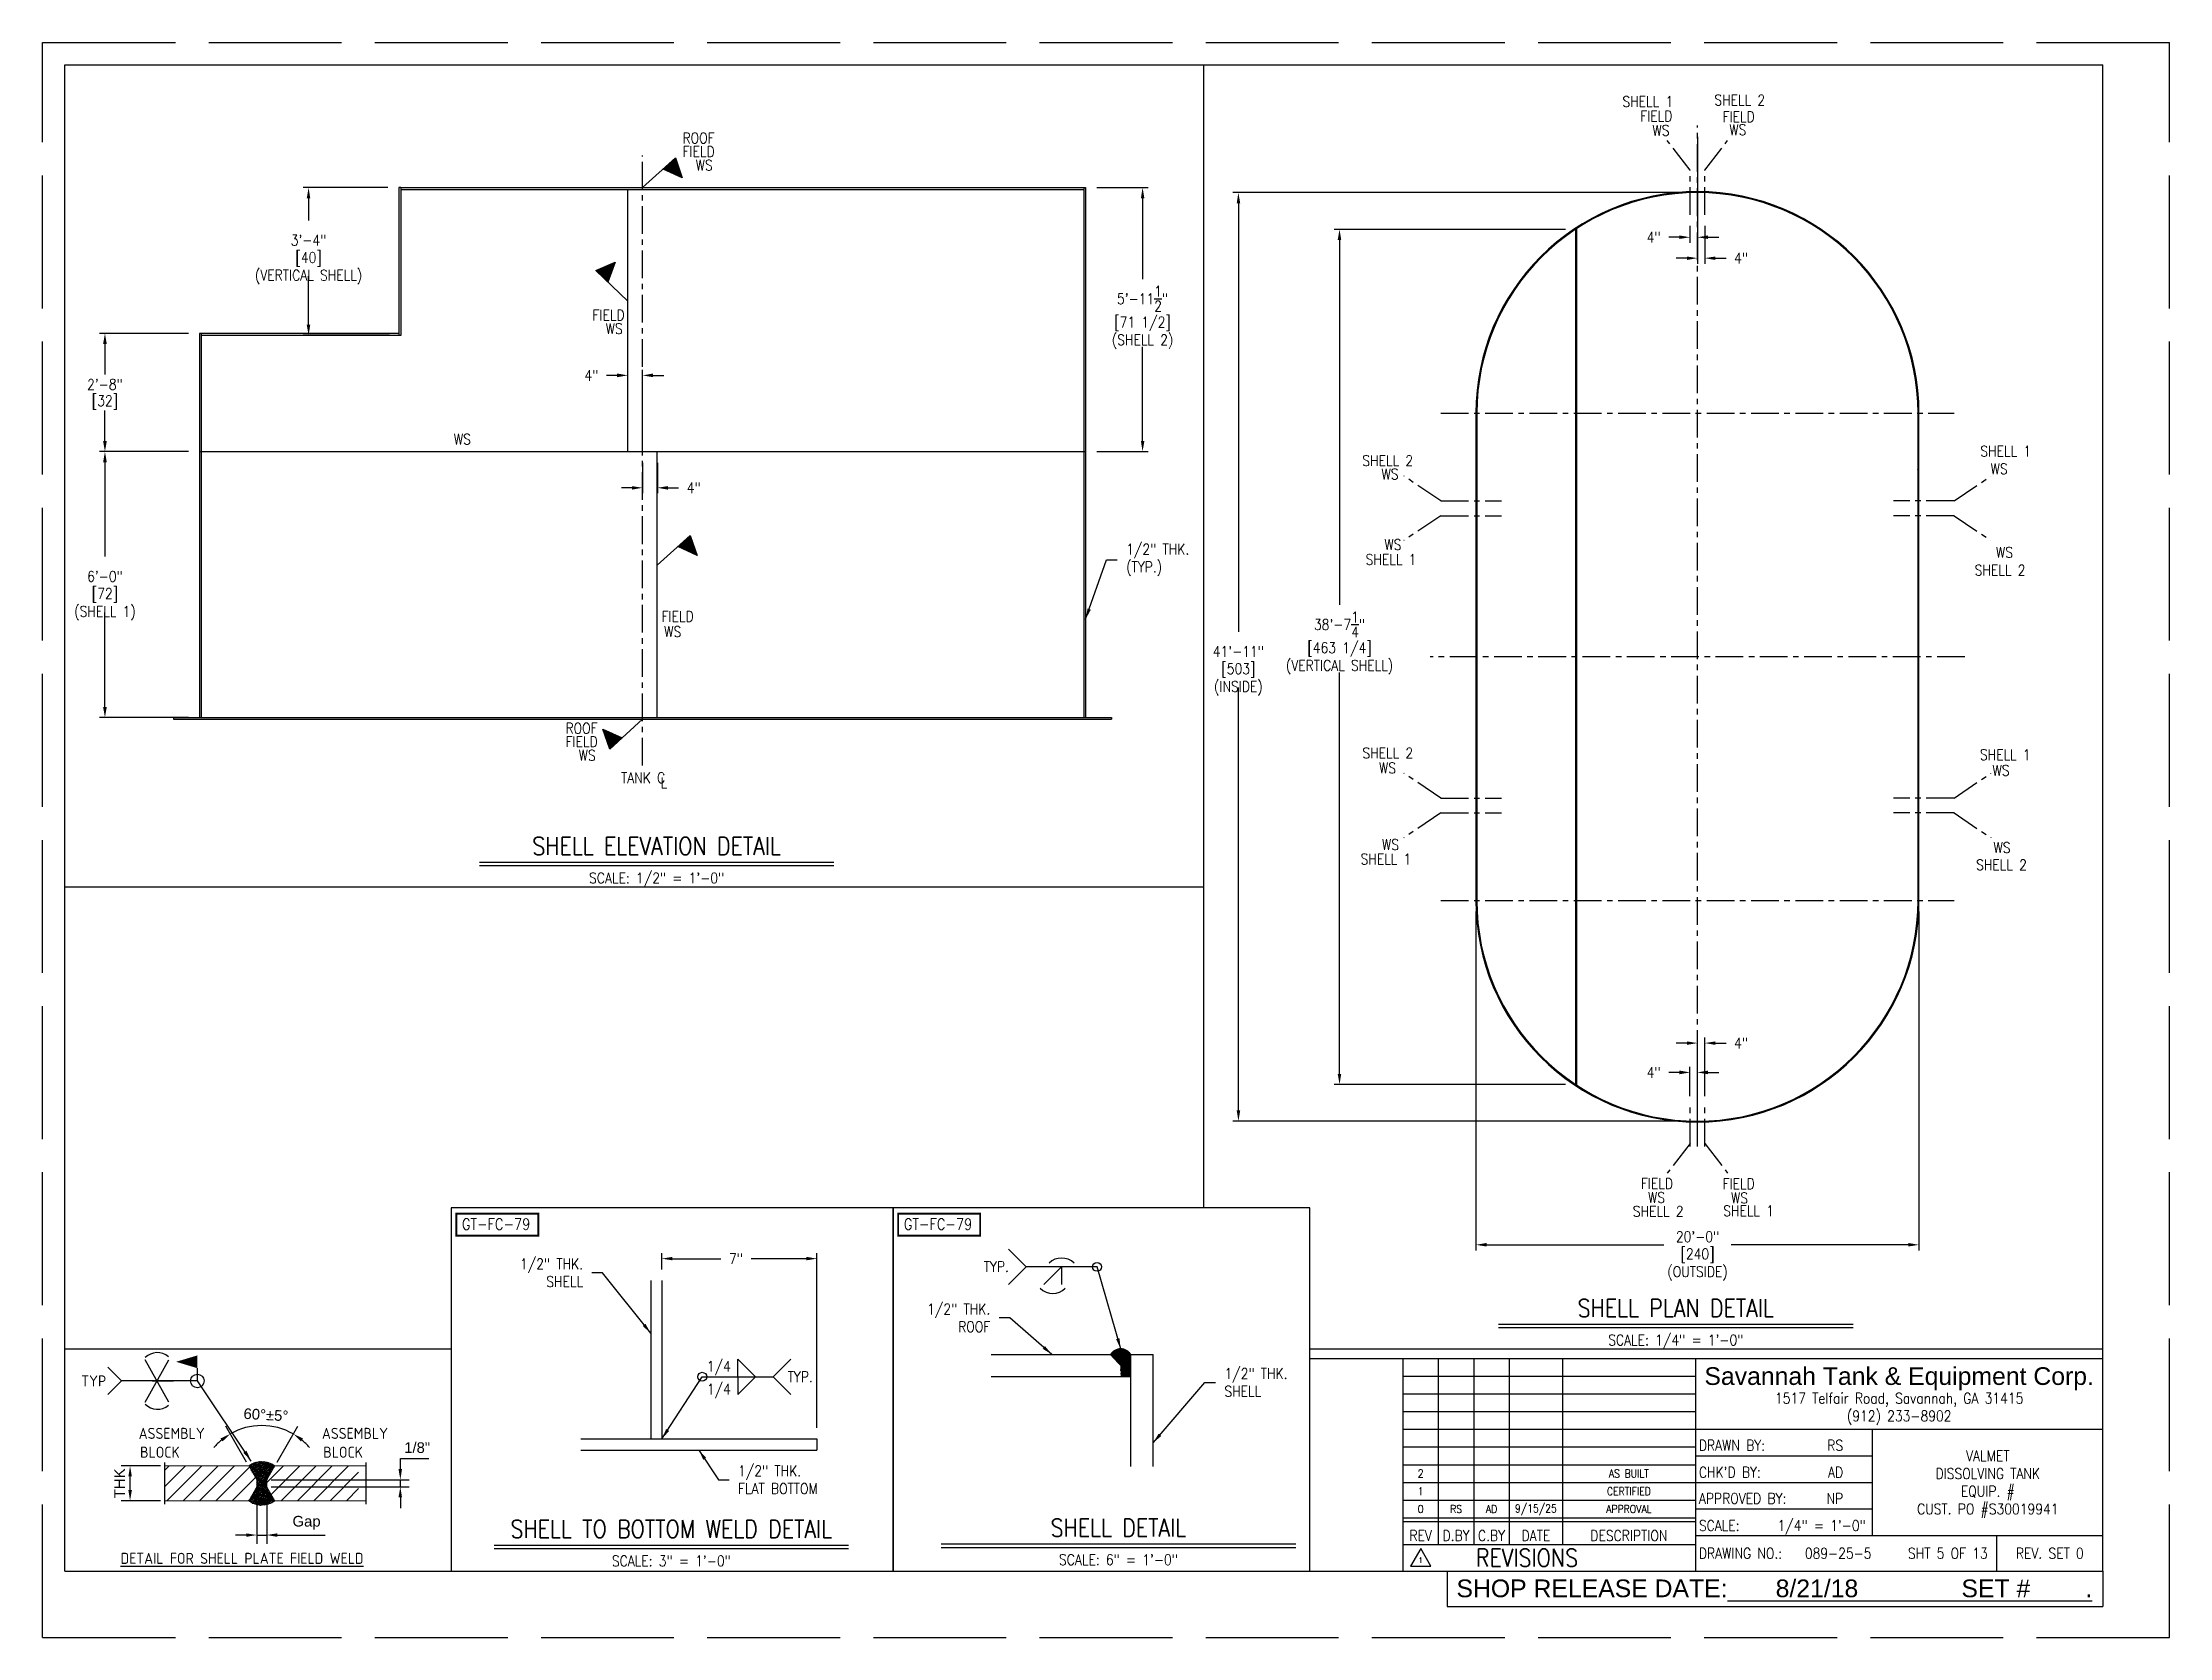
# Model space of a CAD drawing. Extents: x -36 to 1116, y 36 to 900.
import ezdxf
from ezdxf.enums import TextEntityAlignment as Align

# ---------------------------------------------------------------- set-up
doc = ezdxf.new("R2010")
doc.units = 0
doc.header["$LTSCALE"] = 12
doc.header["$MEASUREMENT"] = 0
doc.header["$PDMODE"] = 33
doc.header["$PDSIZE"] = -0.5
for name, pattern in [('AM_ISO02W050', [7.5, 6, -1.5]), ('CENTER', [2, 1.25, -0.25, 0.25, -0.25]), ('HIDDEN', [0.375, 0.25, -0.125])]:
    doc.linetypes.add(name, pattern=pattern)
doc.layers.get('0').update_dxf_attribs({"linetype": 'CONTINUOUS'})
doc.layers.get('Defpoints').update_dxf_attribs({"linetype": 'CONTINUOUS'})
for name, color, linetype, lineweight in [('AM_5', 92, 'CONTINUOUS', 25), ('Am_8', 1, 'CONTINUOUS', 25), ('Equipment-AM_0', 7, 'CONTINUOUS', 50), ('Equipment-AM_5', 92, 'CONTINUOUS', 25)]:
    doc.layers.add(name, color=color, linetype=linetype, lineweight=lineweight)
for name, color, linetype in [('CENTER', 6, 'CENTER'), ('COVER', 3, 'CONTINUOUS'), ('DIM', 1, 'CONTINUOUS'), ('HATCH', 11, 'CONTINUOUS'), ('SHELL', 40, 'CONTINUOUS'), ('SHOP TAG', 11, 'CONTINUOUS'), ('stack conn.', 191, 'CONTINUOUS'), ('TEXT', 4, 'CONTINUOUS')]:
    doc.layers.add(name, color=color, linetype=linetype)
doc.styles.add('ISOCP', font='ISOCP.SHX')
doc.styles.add('ROMANS', font='ROMANS.shx', dxfattribs={"width": 0.85, "height": 5.76})
doc.styles.get("Standard").update_dxf_attribs({"font": 'sanss___.ttf'})
doc.dimstyles.new('METSOPOWER_ANSI$0', dxfattribs={"dimtxt": 0.12, "dimasz": 0.12, "dimexe": 0.1, "dimexo": 0.05, "dimgap": 0.06, "dimtad": 1, "dimtoh": 1, "dimdec": 5, "dimzin": 12, "dimdsep": 46, "dimlunit": 4, "dimtxsty": 'Standard', "dimcen": 0, "dimclrd": 256, "dimclre": 256, "dimclrt": 140, "dimadec": 0, "dimazin": 2, "dimtp": 0.1, "dimtm": 0.1, "dimtfac": 0.71, "dimtdec": 5, "dimtmove": 0, "dimatfit": 3, "dimfxl": 1, "dimfrac": 2, "dimtzin": 7, "dimlwd": -1, "dimlwe": -1, "dimarcsym": 1})
doc.dimstyles.new('METSOPOWER_ANSI$2', dxfattribs={"dimtxt": 0.12, "dimasz": 0.12, "dimexe": 0.1, "dimexo": 0.05, "dimgap": 0.06, "dimtad": 1, "dimzin": 12, "dimdsep": 46, "dimlunit": 3, "dimtxsty": 'Standard', "dimcen": 0, "dimclrd": 256, "dimclre": 256, "dimclrt": 140, "dimadec": 0, "dimazin": 2, "dimtp": 0.1, "dimtm": 0.1, "dimtfac": 0.71, "dimtmove": 0, "dimatfit": 3, "dimfxl": 1, "dimtzin": 7, "dimlwd": -1, "dimlwe": -1, "dimarcsym": 1})
doc.dimstyles.new('SCALE -4', dxfattribs={"dimscale": 48, "dimtxt": 0.125, "dimasz": 0.125, "dimexe": 0.125, "dimexo": 0.125, "dimgap": 0.09375, "dimtad": 1, "dimdec": 4, "dimlfac": 0.25, "dimrnd": 0.0625, "dimzin": 3, "dimdsep": 46, "dimlunit": 4, "dimtxsty": 'ISOCP', "dimcen": 0, "dimclrd": 92, "dimclre": 92, "dimclrt": 140, "dimadec": 0, "dimazin": 0, "dimtfac": 1, "dimtdec": 4, "dimtmove": 0, "dimatfit": 3, "dimfxl": 1, "dimfrac": 2, "dimtolj": 1, "dimtzin": 0, "dimarcsym": 0})
doc.dimstyles.get("Standard").update_dxf_attribs({"dimtxt": 0.18, "dimasz": 0.18, "dimexe": 0.18, "dimexo": 0.0625, "dimgap": 0.09, "dimtad": 0, "dimtih": 1, "dimtoh": 1, "dimdec": 4, "dimzin": 0, "dimdsep": 46, "dimtxsty": 'Standard', "dimcen": 0.09, "dimadec": 0, "dimazin": 0, "dimtfac": 1, "dimtdec": 4, "dimtofl": 0, "dimtmove": 0, "dimatfit": 3, "dimfxl": 1, "dimtolj": 1, "dimtzin": 0, "dimarcsym": 0})
pattern_1 = [(45, (-1138.2306, -714.816), (-4.419417, 4.419417), [])]
pattern_2 = [(45, (72.24465, 0), (0.19887378, 0.72920387), [0.9375, -0.1875, 0, -0.1875])]

msp = doc.modelspace()

# ---------------------------------------------------------------- texts
at = {"layer": 'COVER', "insert": (668.697078, 470.294048), "char_height": 5.76, "attachment_point": 4, "style": 'ROMANS'}
msp.add_mtext('\\A1;', dxfattribs=at)
at = {"layer": 'DIM', "style": 'ROMANS', "width": 0.85}
for s, height, p in [('SHELL ELEVATION DETAIL', 9.6, (296.631349, 459.940585)), ('SCALE: 1/2" = 1\'-0"', 5.76, (296.631349, 444.543344)), ('SHELL PLAN DETAIL', 9.6, (848.631349, 209.644443)), ('SCALE: 1/4" = 1\'-0"', 5.76, (848.631349, 194.247202)), ('SHELL TO BOTTOM WELD DETAIL', 9.6, (304.587235, 89.966604)), ('SHELL DETAIL', 9.6, (546.761337, 90.623198)), ('SCALE: 6" = 1\'-0"', 5.76, (546.761337, 75.225957)), ('SCALE: 3" = 1\'-0"', 5.76, (304.587235, 74.569363))]:
    msp.add_text(s, height=height, dxfattribs=at).set_placement(p, align=Align.CENTER)
for p in [(480.588339, 236.874656), (374.377757, 177.23442)]:
    msp.add_text('TYP.', height=5.76, dxfattribs=at).set_placement(p, align=Align.MIDDLE_CENTER)
for p in [(323.799823, 180.001392), (323.799823, 167.63442)]:
    msp.add_text('1/4', height=5.76, dxfattribs=at).set_placement(p)
at = {"layer": 'DIM', "char_height": 5.76, "style": 'ROMANS'}
for s, insert, attachment_point in [('1/2" THK.\\P(TYP.)', (550.906908, 619.746214), 4), ('1/2" THK.\\PSHELL', (256.759302, 233.558149), 6), ('1/2" THK.\\PROOF', (477.318364, 209.096215), 6), ('1/2" THK.\\PSHELL', (604.149709, 174.171174), 4), ('1/2" THK.\\PFLAT BOTTOM', (340.691214, 121.434348), 4)]:
    msp.add_mtext(s, dxfattribs=dict(at, insert=insert, attachment_point=attachment_point))
at = {"layer": 'Equipment-AM_5', "color": 140, "style": 'ISOCP'}
for s, p in [('ASSEMBLY', (16.077225, 143.568259)), ('BLOCK', (16.840059, 133.352395)), ('ASSEMBLY', (115.31989, 143.568259)), ('BLOCK', (116.082724, 133.352395)), ('%%UDETAIL FOR SHELL PLATE FIELD WELD', (6.301397, 75.870789))]:
    msp.add_text(s, height=6, dxfattribs=at).set_placement(p)
at = {"layer": 'Equipment-AM_5', "color": 140, "insert": (-1.494376, 174.96579), "char_height": 6, "attachment_point": 6, "style": 'ISOCP'}
msp.add_mtext('TYP', dxfattribs=at)
at = {"layer": 'SHOP TAG'}
msp.add_text('SHOP RELEASE DATE:%%U       8/21/18               SET #        .', height=9.6, dxfattribs=at).set_placement((901.97319, 62.608987), align=Align.MIDDLE_CENTER)
at = {"layer": 'TEXT', "style": 'ROMANS', "width": 0.85}
for s, p in [('SHELL 1', (847.219655, 868.04008)), ('SHELL 2', (897.012291, 868.842654)), ('FIELD', (846.801564, 860.189445)), ('WS', (845.213561, 852.411881)), ('FIELD', (891.358589, 859.801039)), ('WS', (886.846683, 852.744748)), ('ROOF', (328.017247, 848.228463)), ('FIELD', (328.017247, 840.949244)), ('WS', (326.979971, 833.563243)), ('FIELD', (279.257487, 752.382379)), ('WS', (278.220211, 744.996378)), ('WS', (196.003465, 685.146591)), ('SHELL 1', (1041.055397, 678.643324)), ('SHELL 2', (706.322118, 673.491361)), ('WS', (698.456952, 666.228857)), ('WS', (1028.334361, 669.067128)), ('SHELL 1', (708.115209, 619.963836)), ('WS', (700.039566, 628.00513)), ('WS', (1031.245316, 623.841715)), ('SHELL 2', (1037.997789, 614.16069)), ('FIELD', (316.644752, 589.099734)), ('WS', (309.951879, 580.89996)), ('ROOF', (264.639828, 528.555791)), ('FIELD', (264.639828, 521.276572)), ('WS', (263.602552, 513.890571)), ('SHELL 2', (706.374713, 515.135821)), ('WS', (697.088807, 507.053378)), ('SHELL 1', (1040.798963, 514.201642)), ('WS', (1029.394518, 505.71013)), ('TANK C', (301.244371, 501.694451)), ('L', (302.261773, 498.933663)), ('WS', (698.676612, 465.53063)), ('WS', (1029.923786, 463.922913)), ('SHELL 1', (705.358797, 457.695165)), ('SHELL 2', (1038.777819, 454.557498)), ('FIELD', (847.072508, 281.885339)), ('WS', (842.788374, 274.329001)), ('FIELD', (891.391524, 281.765951)), ('WS', (887.731063, 274.078431)), ('SHELL 2', (852.829644, 266.841443)), ('SHELL 1', (901.774972, 267.115008)), ('RS', (939.271871, 140.096338)), ('AD', (939.271871, 125.519024)), ('NP', (939.271871, 111.296338)), ('1/4" = 1\'-0"', (951.507885, 96.637291)), ('SHT 5 OF 13', (1017.594046, 81.6))]:
    msp.add_text(s, height=5.76, dxfattribs=at).set_placement(p, align=Align.MIDDLE_RIGHT)
at = {"layer": 'TEXT'}
msp.add_text('Savannah Tank & Equipment Corp.', height=9.6, dxfattribs=at).set_placement((969.6, 177.6), align=Align.MIDDLE_CENTER)
at = {"layer": 'TEXT', "style": 'ROMANS', "width": 0.85}
for s, height, p in [('1517 Telfair Road, Savannah, GA 31415', 5.76, (969.6, 165.6)), ('(912) 233-8902', 5.76, (969.6, 156)), ('DISSOLVING TANK', 5.76, (1017.6, 124.8)), ('VALMET', 5.76, (1017.6, 134.4)), ('EQUIP. #', 5.76, (1017.6, 115.2)), ('CUST. PO #S30019941', 5.76, (1017.6, 105.6)), ('REVISIONS', 9.6, (768.034859, 79.2)), ('REV. SET 0', 5.76, (1051.2, 81.6)), ('1', 2.88, (710.434859, 77.80148))]:
    msp.add_text(s, height=height, dxfattribs=at).set_placement(p, align=Align.MIDDLE_CENTER)
for s, p in [('DRAWN BY:', (861.12, 140.096338)), ("CHK'D BY:", (861.12, 125.519024)), ('APPROVED BY:', (861.12, 111.296338)), ('SCALE:', (861.12, 96.639409)), ('SCALE:', (861.12, 96.637291)), ('DRAWING NO.:', (861.12, 81.6)), ('089-25-5', (918.514066, 81.6))]:
    msp.add_text(s, height=5.76, dxfattribs=at).set_placement(p, align=Align.MIDDLE_LEFT)
for s, height, p in [('2', 4.32, (710.434859, 124.8)), ('AS BUILT', 4.32, (823.217429, 124.8)), ('1', 4.32, (710.434859, 115.2)), ('CERTIFIED', 4.32, (823.217429, 115.2)), ('0', 4.32, (710.434859, 105.6)), ('RS', 4.32, (729.634859, 105.6)), ('AD', 4.32, (748.834859, 105.6)), ('9/15/25', 4.32, (772.834859, 105.6)), ('APPROVAL', 4.32, (823.217429, 105.6)), ('REV', 5.76, (710.434859, 91.2)), ('D.BY', 5.76, (729.634859, 91.2)), ('C.BY', 5.76, (748.834859, 91.2)), ('DATE', 5.76, (772.834859, 91.2)), ('DESCRIPTION', 5.76, (823.217429, 91.2))]:
    msp.add_text(s, height=height, dxfattribs=at).set_placement(p, align=Align.MIDDLE)
at = {"layer": 'TEXT', "char_height": 6.048, "width": 117.16266667, "attachment_point": 1, "style": 'ROMANS'}
for insert in [(191.190627, 262.954981), (430.524391, 262.954981)]:
    msp.add_mtext('GT-FC-79', dxfattribs=dict(at, insert=insert))

# ---------------------------------------------------------------- blocks, each defined once
blk = doc.blocks.new('*D319')
at = {"layer": 'Defpoints', "color": 0, "transparency": 16777216}
for p in [(281, 719.7), (281, 678.4), (289, 678.4)]:
    blk.add_point(p, dxfattribs=at)
at = {"layer": 'DIM', "color": 0, "lineweight": -2, "transparency": 16777216}
for p, q in [((275.2, 719.7), (269.5, 719.7)), ((281, 684.4), (281, 722.7)), ((289, 684.4), (289, 722.7)), ((294.7, 719.7), (300.5, 719.7))]:
    blk.add_line(p, q, dxfattribs=at)
at = {"layer": 'DIM', "color": 0, "transparency": 16777216}
for points in [[(275.2, 720.7), (275.2, 718.7), (281, 719.7)], [(294.7, 720.7), (294.7, 718.7), (289, 719.7)]]:
    blk.add_solid(points, dxfattribs=at)
at = {"layer": 'DIM', "color": 0, "transparency": 16777216, "insert": (261.3, 719.7), "char_height": 5.76, "attachment_point": 5, "style": 'ROMANS'}
blk.add_mtext('\\A1;4"', dxfattribs=at)
blk = doc.blocks.new('*D320')
at = {"layer": 'Defpoints', "color": 0, "transparency": 16777216}
for p in [(289, 678.4), (297, 678.4), (297, 658.8)]:
    blk.add_point(p, dxfattribs=at)
at = {"layer": 'DIM', "color": 0, "lineweight": -2, "transparency": 16777216}
for p, q in [((289, 672.4), (289, 655.8)), ((297, 672.4), (297, 655.8)), ((283.2, 658.8), (277.5, 658.8)), ((302.7, 658.8), (308.5, 658.8))]:
    blk.add_line(p, q, dxfattribs=at)
at = {"layer": 'DIM', "color": 0, "transparency": 16777216}
for points in [[(283.2, 659.7), (283.2, 657.8), (289, 658.8)], [(302.7, 659.7), (302.7, 657.8), (297, 658.8)]]:
    blk.add_solid(points, dxfattribs=at)
at = {"layer": 'DIM', "color": 0, "transparency": 16777216, "insert": (316.7, 658.8), "char_height": 5.76, "attachment_point": 5, "style": 'ROMANS'}
blk.add_mtext('\\A1;4"', dxfattribs=at)
blk = doc.blocks.new('A$C0E4B500F')
at = {"layer": 'HATCH'}
blk.add_hatch(color=3, dxfattribs=at).paths.add_polyline_path([(10.5, 19.5), (0, 24), (0, 15)])
at = {"layer": 'DIM'}
for p, q in [((0, 0), (0, 24)), ((0, 24), (10.5, 19.5)), ((10.5, 19.5), (0, 15))]:
    blk.add_line(p, q, dxfattribs=at)
blk = doc.blocks.new('*D389')
at = {"layer": 'Defpoints', "color": 0, "transparency": 16777216}
for p in [(49, 678.4), (-2.2, 534.4), (49, 534.4)]:
    blk.add_point(p, dxfattribs=at)
at = {"layer": 'DIM', "color": 0, "lineweight": -2, "transparency": 16777216}
for p, q in [((43, 678.4), (-5.2, 678.4)), ((-2.2, 672.6), (-2.2, 621.5)), ((-2.2, 540.1), (-2.2, 591.3)), ((43, 534.4), (-5.2, 534.4))]:
    blk.add_line(p, q, dxfattribs=at)
at = {"layer": 'DIM', "color": 0, "transparency": 16777216}
for points in [[(-3.2, 672.6), (-1.2, 672.6), (-2.2, 678.4)], [(-3.2, 540.1), (-1.2, 540.1), (-2.2, 534.4)]]:
    blk.add_solid(points, dxfattribs=at)
at = {"layer": 'DIM', "color": 0, "transparency": 16777216, "char_height": 5.76, "attachment_point": 5, "style": 'ROMANS'}
for s, insert in [('\\A1;6\'-0"', (-2.2, 610.8)), ('\\A1;[72]\\P(SHELL 1)', (-2.2, 595.7))]:
    blk.add_mtext(s, dxfattribs=dict(at, insert=insert))
blk = doc.blocks.new('*D390')
at = {"layer": 'Defpoints', "color": 0, "transparency": 16777216}
for p in [(529, 821.4), (529, 678.4), (559.8, 678.4)]:
    blk.add_point(p, dxfattribs=at)
at = {"layer": 'DIM', "color": 0, "lineweight": -2, "transparency": 16777216}
for p, q in [((535, 821.4), (562.8, 821.4)), ((559.8, 815.6), (559.8, 771.8)), ((559.8, 684.1), (559.8, 735.1)), ((535, 678.4), (562.8, 678.4))]:
    blk.add_line(p, q, dxfattribs=at)
at = {"layer": 'DIM', "color": 0, "transparency": 16777216}
for points in [[(558.9, 815.6), (560.8, 815.6), (559.8, 821.4)], [(558.9, 684.1), (560.8, 684.1), (559.8, 678.4)]]:
    blk.add_solid(points, dxfattribs=at)
at = {"layer": 'DIM', "color": 0, "transparency": 16777216, "char_height": 5.76, "attachment_point": 5, "style": 'ROMANS'}
for s, insert in [('\\A1;5\'-11{\\H1x;\\S1/2;}"', (559.8, 761.2)), ('\\A1;[71 1/2]\\P(SHELL 2)', (559.8, 742.8))]:
    blk.add_mtext(s, dxfattribs=dict(at, insert=insert))
blk = doc.blocks.new('*D391')
at = {"layer": 'Defpoints', "color": 0, "transparency": 16777216}
for p in [(-2.2, 742.4), (49, 742.4), (49, 678.4)]:
    blk.add_point(p, dxfattribs=at)
at = {"layer": 'DIM', "color": 0, "lineweight": -2, "transparency": 16777216}
for p, q in [((43, 742.4), (-5.2, 742.4)), ((-2.2, 736.6), (-2.2, 720.1)), ((-2.2, 684.1), (-2.2, 700.6)), ((43, 678.4), (-5.2, 678.4))]:
    blk.add_line(p, q, dxfattribs=at)
at = {"layer": 'DIM', "color": 0, "transparency": 16777216}
for points in [[(-3.2, 736.6), (-1.2, 736.6), (-2.2, 742.4)], [(-3.2, 684.1), (-1.2, 684.1), (-2.2, 678.4)]]:
    blk.add_solid(points, dxfattribs=at)
at = {"layer": 'DIM', "color": 0, "transparency": 16777216, "char_height": 5.76, "attachment_point": 5, "style": 'ROMANS'}
for s, insert in [('\\A1;2\'-8"', (-2.2, 714.8)), ('\\A1;[32]', (-2.2, 705))]:
    blk.add_mtext(s, dxfattribs=dict(at, insert=insert))
blk = doc.blocks.new('*D392')
at = {"layer": 'Defpoints', "color": 0, "transparency": 16777216}
for p in [(108.1, 821.4), (157, 821.4), (158, 741.4)]:
    blk.add_point(p, dxfattribs=at)
at = {"layer": 'DIM', "color": 0, "lineweight": -2, "transparency": 16777216}
for p, q in [((151, 821.4), (105.1, 821.4)), ((108.1, 815.6), (108.1, 803.6)), ((108.1, 747.1), (108.1, 773.4)), ((152, 741.4), (105.1, 741.4))]:
    blk.add_line(p, q, dxfattribs=at)
at = {"layer": 'DIM', "color": 0, "transparency": 16777216}
for points in [[(107.1, 815.6), (109, 815.6), (108.1, 821.4)], [(107.1, 747.1), (109, 747.1), (108.1, 741.4)]]:
    blk.add_solid(points, dxfattribs=at)
at = {"layer": 'DIM', "color": 0, "transparency": 16777216, "char_height": 5.76, "attachment_point": 5, "style": 'ROMANS'}
for s, insert in [('\\A1;3\'-4"', (108.1, 792.9)), ('\\A1;[40]\\P(VERTICAL SHELL)', (108.1, 777.8))]:
    blk.add_mtext(s, dxfattribs=dict(at, insert=insert))
blk = doc.blocks.new('*D398')
at = {"layer": 'Defpoints', "color": 0, "transparency": 16777216}
for p in [(860.3, 818.7), (611.7, 315.7), (860.3, 315.7)]:
    blk.add_point(p, dxfattribs=at)
at = {"layer": 'DIM', "color": 0, "lineweight": -2, "transparency": 16777216}
for p, q in [((854.3, 818.7), (608.7, 818.7)), ((611.7, 812.9), (611.7, 580.8)), ((611.7, 321.5), (611.7, 550.6)), ((854.3, 315.7), (608.7, 315.7))]:
    blk.add_line(p, q, dxfattribs=at)
at = {"layer": 'DIM', "color": 0, "transparency": 16777216}
for points in [[(610.8, 812.9), (612.7, 812.9), (611.7, 818.7)], [(610.8, 321.5), (612.7, 321.5), (611.7, 315.7)]]:
    blk.add_solid(points, dxfattribs=at)
at = {"layer": 'DIM', "color": 0, "transparency": 16777216, "char_height": 5.76, "attachment_point": 5, "style": 'ROMANS'}
for s, insert in [('\\A1;41\'-11"', (611.7, 570.1)), ('\\A1;[503]\\P(INSIDE)', (611.7, 555))]:
    blk.add_mtext(s, dxfattribs=dict(at, insert=insert))
blk = doc.blocks.new('*D400')
at = {"layer": 'Defpoints', "color": 0, "transparency": 16777216}
for p in [(794.8, 798.8), (666.5, 335.6), (794.8, 335.6)]:
    blk.add_point(p, dxfattribs=at)
at = {"layer": 'DIM', "color": 0, "lineweight": -2, "transparency": 16777216}
for p, q in [((788.8, 798.8), (663.5, 798.8)), ((666.5, 793.1), (666.5, 595.4)), ((666.5, 341.3), (666.5, 558.7)), ((788.8, 335.6), (663.5, 335.6))]:
    blk.add_line(p, q, dxfattribs=at)
at = {"layer": 'DIM', "color": 0, "transparency": 16777216}
for points in [[(665.5, 793.1), (667.4, 793.1), (666.5, 798.8)], [(665.5, 341.3), (667.4, 341.3), (666.5, 335.6)]]:
    blk.add_solid(points, dxfattribs=at)
at = {"layer": 'DIM', "color": 0, "transparency": 16777216, "char_height": 5.76, "attachment_point": 5, "style": 'ROMANS'}
for s, insert in [('\\A1;38\'-7{\\H1x;\\S1/4;}"', (666.5, 584.7)), ('\\A1;[463 1/4]\\P(VERTICAL SHELL)', (666.5, 566.4))]:
    blk.add_mtext(s, dxfattribs=dict(at, insert=insert))
blk = doc.blocks.new('*D401')
at = {"layer": 'Defpoints', "color": 0, "transparency": 16777216}
for p in [(740.3, 435.2), (980.3, 435.2), (980.3, 248.7)]:
    blk.add_point(p, dxfattribs=at)
at = {"layer": 'DIM', "color": 0, "lineweight": -2, "transparency": 16777216}
for p, q in [((740.3, 429.2), (740.3, 245.7)), ((980.3, 429.2), (980.3, 245.7)), ((746.1, 248.7), (842.2, 248.7)), ((974.6, 248.7), (878.6, 248.7))]:
    blk.add_line(p, q, dxfattribs=at)
at = {"layer": 'DIM', "color": 0, "transparency": 16777216}
for points in [[(746.1, 249.7), (746.1, 247.8), (740.3, 248.7)], [(974.6, 249.7), (974.6, 247.8), (980.3, 248.7)]]:
    blk.add_solid(points, dxfattribs=at)
at = {"layer": 'DIM', "color": 0, "transparency": 16777216, "char_height": 5.76, "attachment_point": 5, "style": 'ROMANS'}
for s, insert in [('\\A1;20\'-0"', (860.4, 253.1)), ('\\A1;[240]\\P(OUTSIDE)', (860.4, 238))]:
    blk.add_mtext(s, dxfattribs=dict(at, insert=insert))
blk = doc.blocks.new('*D408')
at = {"layer": 'Defpoints', "color": 0, "transparency": 16777216}
for p in [(860.3, 855), (856.3, 806.7), (856.3, 794.5)]:
    blk.add_point(p, dxfattribs=at)
at = {"layer": 'DIM', "color": 0, "lineweight": -2, "transparency": 16777216}
for p, q in [((860.3, 849), (860.3, 791.5)), ((856.3, 800.7), (856.3, 791.5)), ((850.6, 794.5), (844.8, 794.5)), ((866.1, 794.5), (871.9, 794.5))]:
    blk.add_line(p, q, dxfattribs=at)
at = {"layer": 'DIM', "color": 0, "transparency": 16777216}
for points in [[(850.6, 795.5), (850.6, 793.6), (856.3, 794.5)], [(866.1, 795.5), (866.1, 793.6), (860.3, 794.5)]]:
    blk.add_solid(points, dxfattribs=at)
at = {"layer": 'DIM', "color": 0, "transparency": 16777216, "insert": (836.6, 794.5), "char_height": 5.76, "attachment_point": 5, "style": 'ROMANS'}
blk.add_mtext('\\A1;4"', dxfattribs=at)
blk = doc.blocks.new('*D409')
at = {"layer": 'Defpoints', "color": 0, "transparency": 16777216}
for p in [(860.3, 812.8), (864.3, 806.7), (864.3, 783.2)]:
    blk.add_point(p, dxfattribs=at)
at = {"layer": 'DIM', "color": 0, "lineweight": -2, "transparency": 16777216}
for p, q in [((860.3, 806.8), (860.3, 780.2)), ((864.3, 800.7), (864.3, 780.2)), ((854.6, 783.2), (848.8, 783.2)), ((870.1, 783.2), (875.9, 783.2))]:
    blk.add_line(p, q, dxfattribs=at)
at = {"layer": 'DIM', "color": 0, "transparency": 16777216}
for points in [[(854.6, 784.1), (854.6, 782.2), (860.3, 783.2)], [(870.1, 784.1), (870.1, 782.2), (864.3, 783.2)]]:
    blk.add_solid(points, dxfattribs=at)
at = {"layer": 'DIM', "color": 0, "transparency": 16777216, "insert": (884, 783.2), "char_height": 5.76, "attachment_point": 5, "style": 'ROMANS'}
blk.add_mtext('\\A1;4"', dxfattribs=at)
blk = doc.blocks.new('*D410')
at = {"layer": 'Defpoints', "color": 0, "transparency": 16777216}
for p in [(856.3, 342.1), (856.3, 323.2), (860.3, 302)]:
    blk.add_point(p, dxfattribs=at)
at = {"layer": 'DIM', "color": 0, "lineweight": -2, "transparency": 16777216}
for p, q in [((850.6, 342.1), (844.8, 342.1)), ((856.3, 329.2), (856.3, 345.1)), ((860.3, 308), (860.3, 345.1)), ((866.1, 342.1), (871.9, 342.1))]:
    blk.add_line(p, q, dxfattribs=at)
at = {"layer": 'DIM', "color": 0, "transparency": 16777216}
for points in [[(850.6, 343.1), (850.6, 341.1), (856.3, 342.1)], [(866.1, 343.1), (866.1, 341.1), (860.3, 342.1)]]:
    blk.add_solid(points, dxfattribs=at)
at = {"layer": 'DIM', "color": 0, "transparency": 16777216, "insert": (836.6, 342.1), "char_height": 5.76, "attachment_point": 5, "style": 'ROMANS'}
blk.add_mtext('\\A1;4"', dxfattribs=at)
blk = doc.blocks.new('*D411')
at = {"layer": 'Defpoints', "color": 0, "transparency": 16777216}
for p in [(864.3, 358), (864.3, 323.2), (860.3, 302)]:
    blk.add_point(p, dxfattribs=at)
at = {"layer": 'DIM', "color": 0, "lineweight": -2, "transparency": 16777216}
for p, q in [((854.6, 358), (848.8, 358)), ((860.3, 308), (860.3, 361)), ((864.3, 329.2), (864.3, 361)), ((870.1, 358), (875.9, 358))]:
    blk.add_line(p, q, dxfattribs=at)
at = {"layer": 'DIM', "color": 0, "transparency": 16777216}
for points in [[(854.6, 358.9), (854.6, 357), (860.3, 358)], [(870.1, 358.9), (870.1, 357), (864.3, 358)]]:
    blk.add_solid(points, dxfattribs=at)
at = {"layer": 'DIM', "color": 0, "transparency": 16777216, "insert": (884, 358), "char_height": 5.76, "attachment_point": 5, "style": 'ROMANS'}
blk.add_mtext('\\A1;4"', dxfattribs=at)
blk = doc.blocks.new('*D417')
at = {"layer": 'AM_5', "linetype": 'ByBlock', "transparency": 16777216}
for p, q in [((27.9, 128.9), (6.6, 128.9)), ((11.4, 115.8), (11.4, 123.2)), ((27.9, 110.1), (6.6, 110.1))]:
    blk.add_line(p, q, dxfattribs=at)
at = {"layer": 'AM_5', "transparency": 16777216}
for points in [[(10.5, 123.2), (12.4, 123.2), (11.4, 128.9)], [(10.5, 115.8), (12.4, 115.8), (11.4, 110.1)]]:
    blk.add_solid(points, dxfattribs=at)
at = {"layer": 'Defpoints', "color": 0, "transparency": 16777216}
for p in [(11.4, 128.9), (30.3, 128.9), (30.3, 110.1)]:
    blk.add_point(p, dxfattribs=at)
at = {"layer": 'AM_5', "color": 140, "transparency": 16777216, "insert": (5.7, 119.5), "char_height": 5.76, "attachment_point": 5, "rotation": 90}
blk.add_mtext('THK', dxfattribs=at)
blk = doc.blocks.new('*D418')
at = {"layer": 'AM_5', "linetype": 'ByBlock', "transparency": 16777216}
for p, q in [((74.5, 131), (63.3, 150.4)), ((91, 131), (102.2, 150.4))]:
    blk.add_line(p, q, dxfattribs=at)
for start, end in [(60, 120), (129.6836, 139.3672), (40.6328, 50.3164)]:
    blk.add_arc((82.7, 116.7), 34.1, start, end, dxfattribs=at)
at = {"layer": 'AM_5', "transparency": 16777216}
for points in [[(60.4, 143.8), (61.5, 142.2), (65.7, 146.3)], [(104, 142.2), (105.1, 143.8), (99.8, 146.3)]]:
    blk.add_solid(points, dxfattribs=at)
at = {"layer": 'Defpoints', "color": 0, "transparency": 16777216}
for p in [(76.8, 150.3), (75.7, 128.9), (89.8, 128.9), (80, 121.4), (85.4, 121.4)]:
    blk.add_point(p, dxfattribs=at)
at = {"layer": 'AM_5', "color": 140, "transparency": 16777216, "insert": (85, 156.6), "char_height": 5.76, "attachment_point": 5, "rotation": 356.7374}
blk.add_mtext('60°%%P5%%D', dxfattribs=at)
blk = doc.blocks.new('*D419')
at = {"layer": 'AM_5', "linetype": 'ByBlock', "transparency": 16777216}
for p, q in [((80, 115.2), (80, 86.7)), ((85.4, 115.2), (85.4, 86.7)), ((74.3, 91.5), (68.5, 91.5)), ((80, 91.5), (85.4, 91.5)), ((91.2, 91.5), (117, 91.5))]:
    blk.add_line(p, q, dxfattribs=at)
at = {"layer": 'AM_5', "transparency": 16777216}
for points in [[(74.3, 92.4), (74.3, 90.5), (80, 91.5)], [(91.2, 92.4), (91.2, 90.5), (85.4, 91.5)]]:
    blk.add_solid(points, dxfattribs=at)
at = {"layer": 'Defpoints', "color": 0, "transparency": 16777216}
for p in [(80, 117.6), (85.4, 117.6), (85.4, 91.5)]:
    blk.add_point(p, dxfattribs=at)
at = {"layer": 'AM_5', "color": 140, "transparency": 16777216, "insert": (107, 98.1), "char_height": 5.76, "attachment_point": 5}
blk.add_mtext('Gap ', dxfattribs=at)
blk = doc.blocks.new('*D420')
at = {"layer": 'AM_5', "linetype": 'ByBlock', "transparency": 16777216}
for p, q in [((157.8, 127.2), (157.8, 132.9)), ((157.8, 132.9), (173.2, 132.9)), ((87.8, 121.4), (162.6, 121.4)), ((87.8, 117.6), (162.6, 117.6)), ((157.8, 117.6), (157.8, 121.4)), ((157.8, 111.9), (157.8, 106.1))]:
    blk.add_line(p, q, dxfattribs=at)
at = {"layer": 'AM_5', "transparency": 16777216}
for points in [[(156.8, 127.2), (158.7, 127.2), (157.8, 121.4)], [(156.8, 111.9), (158.7, 111.9), (157.8, 117.6)]]:
    blk.add_solid(points, dxfattribs=at)
at = {"layer": 'Defpoints', "color": 0, "transparency": 16777216}
for p in [(85.4, 121.4), (85.4, 117.6), (157.8, 117.6)]:
    blk.add_point(p, dxfattribs=at)
at = {"layer": 'AM_5', "color": 140, "transparency": 16777216, "insert": (166.9, 138.8), "char_height": 5.76, "attachment_point": 5}
blk.add_mtext('1/8"', dxfattribs=at)
blk = doc.blocks.new('*D434')
at = {"layer": 'Defpoints', "color": 0, "transparency": 16777216}
for p in [(383.4, 241.2), (299.4, 229.4), (383.4, 143.6)]:
    blk.add_point(p, dxfattribs=at)
at = {"layer": 'DIM', "color": 0, "lineweight": -2, "transparency": 16777216}
for p, q in [((299.4, 235.4), (299.4, 244.2)), ((383.4, 149.6), (383.4, 244.2)), ((305.2, 241.2), (331.4, 241.2)), ((377.7, 241.2), (347.8, 241.2))]:
    blk.add_line(p, q, dxfattribs=at)
at = {"layer": 'DIM', "color": 0, "transparency": 16777216}
for points in [[(305.2, 242.2), (305.2, 240.3), (299.4, 241.2)], [(377.7, 242.2), (377.7, 240.3), (383.4, 241.2)]]:
    blk.add_solid(points, dxfattribs=at)
at = {"layer": 'DIM', "color": 0, "transparency": 16777216, "insert": (339.6, 241.2), "char_height": 5.76, "attachment_point": 5, "style": 'ROMANS'}
blk.add_mtext('\\A1;7"', dxfattribs=at)

# ---------------------------------------------------------------- dimensions: what is measured, and where the dimension line sits
at = {"layer": 'AM_5'}
dim = msp.add_angular_dim_2l(base=(76.7949171, 150.3298816), line1=((85.412255, 121.3900667), (89.7764775, 128.9491218)), line2=((80.027778, 121.3900667), (75.6635555, 128.9491218)), text='<>%%P5%%D', dimstyle='METSOPOWER_ANSI$2', override={"dimscale": 48, "dimdec": 5, "dimadec": 5, "dimtdec": 5, "dimfrac": 2}, dxfattribs=at)
dim.commit()
dim.dimension.update_dxf_attribs({"geometry": '*D418', "text_midpoint": (84.661935, 150.7929563), "dimtype": 162})
for base, p1, p2, text, picture, middle in [((157.774455, 117.610539), (85.412255, 121.390067), (85.412255, 117.610539), '1/8"', '*D420', (166.947789, 132.910067)), ((11.449133, 128.949122), (30.267522, 110.051484), (30.267522, 128.949122), 'THK', '*D417', (11.449133, 119.500303))]:
    dim = msp.add_linear_dim(base=base, p1=p1, p2=p2, angle=90, text=text, dimstyle='METSOPOWER_ANSI$0', override={"dimscale": 48}, dxfattribs=at)
    dim.commit()
    dim.dimension.update_dxf_attribs({"geometry": picture, "text_midpoint": middle, "dimtype": 160})
dim = msp.add_linear_dim(base=(85.412255, 91.455976), p1=(80.027778, 117.610539), p2=(85.412255, 117.610539), text='Gap ', dimstyle='METSOPOWER_ANSI$0', override={"dimscale": 48}, dxfattribs=at)
dim.commit()
dim.dimension.update_dxf_attribs({"geometry": '*D419', "text_midpoint": (106.978675, 98.13252)})
at = {"layer": 'DIM'}
for base, p1, p2, override, picture, middle in [((856.339337, 794.548562), (860.339337, 855.040583), (856.339337, 806.665936), {"dimscale": 48, "dimtxt": 5.76, "dimasz": 0.12, "dimexe": 0.0625, "dimexo": 0.125, "dimgap": 0.1, "dimzin": 3, "dimlunit": 4, "dimpost": '\\X', "dimtxsty": 'ROMANS', "dimcen": 0}, '*D408', (836.638766, 794.548562)), ((864.339337, 783.167424), (860.339337, 812.788562), (864.339337, 806.665936), {"dimscale": 48, "dimtxt": 5.76, "dimasz": 0.12, "dimexe": 0.0625, "dimexo": 0.125, "dimgap": 0.1, "dimzin": 3, "dimlunit": 4, "dimpost": '\\X', "dimtxsty": 'ROMANS', "dimcen": 0}, '*D409', (884.039909, 783.167424)), ((296.978364, 658.765973), (288.978364, 678.379816), (296.978364, 678.379816), {"dimscale": 48, "dimtxt": 5.76, "dimasz": 0.12, "dimexe": 0.0625, "dimexo": 0.125, "dimgap": 0.1, "dimlfac": 0.5, "dimzin": 3, "dimlunit": 4, "dimpost": '\\X', "dimtxsty": 'ROMANS', "dimcen": 0}, '*D320', (316.678935, 658.765973)), ((864.339337, 357.96877), (860.339337, 302.019839), (864.339337, 323.174438), {"dimscale": 48, "dimtxt": 5.76, "dimasz": 0.12, "dimexe": 0.0625, "dimexo": 0.125, "dimgap": 0.1, "dimzin": 3, "dimlunit": 4, "dimpost": '\\X', "dimtxsty": 'ROMANS', "dimcen": 0}, '*D411', (884.039909, 357.96877)), ((856.339337, 342.101972), (860.339337, 302.019839), (856.339337, 323.174438), {"dimscale": 48, "dimtxt": 5.76, "dimasz": 0.12, "dimexe": 0.0625, "dimexo": 0.125, "dimgap": 0.1, "dimzin": 3, "dimlunit": 4, "dimpost": '\\X', "dimtxsty": 'ROMANS', "dimcen": 0}, '*D410', (836.638766, 342.101972))]:
    dim = msp.add_linear_dim(base=base, p1=p1, p2=p2, dimstyle='Standard', override=override, dxfattribs=at)
    dim.commit()
    dim.dimension.update_dxf_attribs({"geometry": picture, "text_midpoint": middle})
for base, p1, p2, text, override, picture, middle in [((108.055891, 821.379816), (157.978364, 741.379816), (156.978364, 821.379816), '<>\\P(VERTICAL SHELL)', {"dimscale": 48, "dimtxt": 5.76, "dimasz": 0.12, "dimexe": 0.0625, "dimexo": 0.125, "dimgap": 0.02, "dimlfac": 0.5, "dimzin": 3, "dimlunit": 4, "dimpost": '\\X', "dimtxsty": 'ROMANS', "dimcen": 0}, '*D392', (108.055891, 788.483595)), ((559.811872, 678.379816), (528.978364, 821.379816), (528.978364, 678.379816), '<>\\P(SHELL 2)', {"dimscale": 48, "dimtxt": 5.76, "dimasz": 0.12, "dimexe": 0.0625, "dimexo": 0.125, "dimgap": 0.02, "dimlfac": 0.5, "dimzin": 3, "dimlunit": 4, "dimpost": '\\X', "dimtxsty": 'ROMANS', "dimcen": 0}, '*D390', (559.811872, 753.471247)), ((611.716352, 315.694114), (860.339337, 818.694114), (860.339337, 315.694114), '<>\\P(INSIDE)', {"dimscale": 48, "dimtxt": 5.76, "dimasz": 0.12, "dimexe": 0.0625, "dimexo": 0.125, "dimgap": 0.02, "dimzin": 3, "dimlunit": 4, "dimpost": '\\X', "dimtxsty": 'ROMANS', "dimcen": 0}, '*D398', (611.716352, 565.680761)), ((666.476649, 335.573584), (794.839337, 798.814644), (794.839337, 335.573584), '<>\\P(VERTICAL SHELL)', {"dimscale": 48, "dimtxt": 5.76, "dimasz": 0.12, "dimexe": 0.0625, "dimexo": 0.125, "dimgap": 0.02, "dimzin": 3, "dimlunit": 4, "dimpost": '\\X', "dimtxsty": 'ROMANS', "dimcen": 0}, '*D400', (666.476649, 577.066989))]:
    dim = msp.add_linear_dim(base=base, p1=p1, p2=p2, angle=90, text=text, dimstyle='Standard', override=override, dxfattribs=at)
    dim.commit()
    dim.dimension.update_dxf_attribs({"geometry": picture, "text_midpoint": middle, "dimtype": 160})
dim = msp.add_linear_dim(base=(-2.199734, 742.379816), p1=(48.978364, 678.379816), p2=(48.978364, 742.379816), angle=90, dimstyle='Standard', override={"dimscale": 48, "dimtxt": 5.76, "dimasz": 0.12, "dimexe": 0.0625, "dimexo": 0.125, "dimgap": 0.02, "dimlfac": 0.5, "dimzin": 3, "dimlunit": 4, "dimpost": '\\X', "dimtxsty": 'ROMANS', "dimcen": 0}, dxfattribs=at)
dim.commit()
dim.dimension.update_dxf_attribs({"geometry": '*D391', "text_midpoint": (-2.199734, 710.379816)})
for base, p1, p2, override, picture, middle in [((280.978364, 719.70354), (288.978364, 678.379816), (280.978364, 678.379816), {"dimscale": 48, "dimtxt": 5.76, "dimasz": 0.12, "dimexe": 0.0625, "dimexo": 0.125, "dimgap": 0.1, "dimlfac": 0.5, "dimzin": 3, "dimlunit": 4, "dimpost": '\\X', "dimtxsty": 'ROMANS', "dimcen": 0}, '*D319', (261.277793, 719.70354)), ((383.425734, 241.247668), (299.425734, 229.405405), (383.425734, 143.553173), {"dimscale": 48, "dimtxt": 5.76, "dimasz": 0.12, "dimexe": 0.0625, "dimexo": 0.125, "dimgap": 0.1, "dimlfac": 0.083333, "dimzin": 3, "dimlunit": 4, "dimpost": '\\X', "dimtxsty": 'ROMANS', "dimcen": 0}, '*D434', (339.584708, 241.247668))]:
    dim = msp.add_linear_dim(base=base, p1=p1, p2=p2, dimstyle='Standard', override=override, dxfattribs=at)
    dim.commit()
    dim.dimension.update_dxf_attribs({"geometry": picture, "text_midpoint": middle, "dimtype": 160})
dim = msp.add_linear_dim(base=(-2.199734, 534.379816), p1=(48.978364, 678.379816), p2=(48.978364, 534.379816), angle=90, text='<>\\P(SHELL 1)', dimstyle='Standard', override={"dimscale": 48, "dimtxt": 5.76, "dimasz": 0.12, "dimexe": 0.0625, "dimexo": 0.125, "dimgap": 0.02, "dimlfac": 0.5, "dimzin": 3, "dimlunit": 4, "dimpost": '\\X', "dimtxsty": 'ROMANS', "dimcen": 0}, dxfattribs=at)
dim.commit()
dim.dimension.update_dxf_attribs({"geometry": '*D389', "text_midpoint": (-2.199734, 606.379816)})
dim = msp.add_linear_dim(base=(980.339337, 248.730589), p1=(740.339337, 435.194114), p2=(980.339337, 435.194114), text='<>\\P(OUTSIDE)', dimstyle='Standard', override={"dimscale": 48, "dimtxt": 5.76, "dimasz": 0.12, "dimexe": 0.0625, "dimexo": 0.125, "dimgap": 0.02, "dimzin": 3, "dimlunit": 4, "dimpost": '\\X', "dimtxsty": 'ROMANS', "dimcen": 0}, dxfattribs=at)
dim.commit()
dim.dimension.update_dxf_attribs({"geometry": '*D401', "text_midpoint": (860.36969, 248.730589), "dimtype": 160})

# ---------------------------------------------------------------- hatches: boundary and pattern name
at = {"layer": 'Am_8'}
h = msp.add_hatch(dxfattribs=at)
h.set_pattern_fill('ANSI31', color=256, scale=50)
h.set_pattern_definition(pattern_1)
h.paths.add_polyline_path([(80.027778, 117.610539), (80.027778, 121.390067), (75.663555, 128.949122), (30.267522, 128.949122), (30.267522, 110.051484), (75.663555, 110.051484)])
h = msp.add_hatch(dxfattribs=at)
h.set_pattern_fill('ANSI31', color=256, scale=50)
h.set_pattern_definition(pattern_1)
h.paths.add_polyline_path([(85.412255, 121.390067), (89.776478, 128.949122), (135.172511, 128.949122), (135.172511, 110.051484), (89.776478, 110.051484), (85.412255, 117.610539)])
at = {"layer": 'COVER'}
h = msp.add_hatch(dxfattribs=at)
h.set_pattern_fill('ANSI36', color=256, scale=3)
h.set_pattern_definition(pattern_2)
h.paths.add_polyline_path([(542.462015, 189.307043), (553.477919, 189.307043, 0.5474995703)])
h.paths.add_polyline_path([(553.477919, 189.307043), (542.462015, 189.307043), (553.477919, 177.307043)])
h = msp.add_hatch(dxfattribs=at)
h.set_pattern_fill('ANSI36', color=256, scale=3)
h.set_pattern_definition(pattern_2)
h.paths.add_polyline_path([(547.969967, 183.307043), (548.254388, 177.307043), (553.477919, 177.307043)])
h = msp.add_hatch(dxfattribs=at)
h.set_pattern_fill('ANSI36', color=256, scale=5)
h.paths.add_polyline_path([(89.776478, 128.949122, 0.3449215213), (75.663555, 128.949122), (80.027778, 121.390067), (80.027778, 117.610539), (75.663555, 110.051484, 0.3449215213), (89.776478, 110.051484), (85.412255, 117.610539), (85.412255, 121.390067)])

# ---------------------------------------------------------------- linework, layer by layer
for p, q in [((-24, 72), (-24, 888)), ((-24, 888), (1080, 888)), ((592.955098, 268.80176), (592.955098, 888)), ((1080, 72), (1080, 888)), ((-24, 442.623344), (592.955098, 442.623344)), ((424.742343, 268.80176), (185.408579, 268.80176)), ((185.408579, 268.80176), (185.408579, 72)), ((650.465916, 268.80176), (424.742343, 268.80176)), ((424.742343, 268.80176), (424.742343, 72)), ((424.742343, 72), (424.742343, 268.80176)), ((650.465916, 72), (650.465916, 268.80176)), ((-24, 192.327202), (185.408579, 192.327202)), ((650.465916, 192.327202), (1080, 192.327202)), ((650.465916, 187.2), (1080, 187.2)), ((700.834859, 187.2), (700.834859, 72)), ((720.034859, 86.4), (720.034859, 187.2)), ((739.234859, 187.2), (739.234859, 86.4)), ((758.434859, 187.2), (758.434859, 86.4)), ((787.234859, 187.2), (787.234859, 86.4)), ((859.2, 187.2), (859.2, 72)), ((700.834859, 177.6), (859.2, 177.6)), ((700.834859, 168), (859.2, 168)), ((700.834859, 158.4), (859.2, 158.4)), ((700.834859, 148.8), (1080, 148.8)), ((700.834859, 139.2), (859.2, 139.2)), ((955.2, 91.2), (955.2, 148.8)), ((700.834859, 129.6), (859.2, 129.6)), ((859.2, 134.4), (955.2, 134.4)), ((700.834859, 120), (955.2, 120)), ((700.834859, 110.4), (859.2, 110.4)), ((859.2, 105.6), (955.2, 105.6)), ((700.834859, 100.8), (859.2, 100.8)), ((700.834859, 98.88), (859.2, 98.88)), ((700.834859, 86.4), (859.2, 86.4)), ((859.2, 91.2), (1080, 91.2)), ((1022.4, 91.2), (1022.4, 72)), ((-24, 72), (1080, 72))]:
    msp.add_line(p, q)
at = {"layer": 'AM_5'}
for p, q in [((30.267522, 108.16172), (30.267522, 130.838886)), ((139.276196, 108.16172), (139.276196, 130.838886))]:
    msp.add_line(p, q, dxfattribs=at)
at = {"layer": 'CENTER'}
for p, q in [((860.339337, 302.019839), (860.339337, 855.040583)), ((856.339337, 830.853259), (844.030302, 846.891378)), ((864.339337, 830.853259), (876.648372, 846.891378)), ((288.978364, 508.345324), (288.978364, 838.834205)), ((856.339337, 806.665936), (856.339337, 830.853259)), ((864.339337, 806.665936), (864.339337, 830.853259)), ((721.377235, 699.194114), (999.30144, 699.194114)), ((721.377235, 651.694114), (701.358396, 665.174414)), ((999.30144, 651.694114), (1019.320279, 665.174414)), ((721.377235, 651.694114), (754.140513, 651.694114)), ((999.30144, 651.694114), (966.538162, 651.694114)), ((721.377235, 643.694114), (701.358396, 630.213814)), ((721.377235, 643.694114), (754.140513, 643.694114)), ((999.30144, 643.694114), (966.538162, 643.694114)), ((999.30144, 643.694114), (1019.320279, 630.213814)), ((1005.156907, 567.194114), (715.521768, 567.194114)), ((721.377235, 490.694114), (701.358396, 504.174414)), ((999.30144, 490.694114), (1019.320279, 504.174414)), ((721.377235, 490.694114), (754.140513, 490.694114)), ((999.30144, 490.694114), (966.538162, 490.694114)), ((721.377235, 482.694114), (701.358396, 469.213814)), ((721.377235, 482.694114), (754.140513, 482.694114)), ((999.30144, 482.694114), (966.538162, 482.694114)), ((999.30144, 482.694114), (1019.320279, 469.213814)), ((721.377235, 435.194114), (999.30144, 435.194114)), ((856.339337, 302.019839), (856.339337, 323.174438)), ((864.339337, 302.019839), (864.339337, 323.174438)), ((856.339337, 303.534969), (844.030302, 287.49685)), ((864.339337, 303.534969), (876.648372, 287.49685))]:
    msp.add_line(p, q, dxfattribs=at)
at = {"layer": 'COVER'}
for p, q in [((553.477919, 177.307043), (542.462015, 189.307043)), ((547.969967, 183.307043), (548.254388, 177.307043))]:
    msp.add_line(p, q, dxfattribs=at)
msp.add_arc((547.969967, 185.784746), 6.537898, 32.598627974, 147.401372026, dxfattribs=at)
at = {"layer": 'Defpoints', "linetype": 'AM_ISO02W050'}
for p, q in [((-36, 36), (-36, 900)), ((-36, 900), (1116, 900)), ((1116, 36), (1116, 900)), ((-36, 36), (1116, 36))]:
    msp.add_line(p, q, dxfattribs=at)
at = {"layer": 'DIM'}
for p, q in [((200.631349, 456.063344), (392.631349, 456.063344)), ((200.631349, 454.143344), (392.631349, 454.143344)), ((496.745917, 236.748544), (487.145917, 246.348544)), ((496.745917, 236.748544), (487.145917, 227.148544)), ((535.145917, 236.748544), (496.745917, 236.748544)), ((515.945917, 236.748544), (506.345917, 227.148544)), ((515.945917, 236.748544), (515.945917, 227.148544)), ((752.631349, 205.767202), (944.631349, 205.767202)), ((752.631349, 203.847202), (944.631349, 203.847202)), ((340.531418, 186.83442), (350.131418, 177.23442)), ((340.531418, 177.23442), (340.531418, 186.83442)), ((359.731418, 177.23442), (369.331418, 186.83442)), ((321.331418, 177.23442), (359.731418, 177.23442)), ((340.531418, 167.63442), (350.131418, 177.23442)), ((340.531418, 177.23442), (340.531418, 167.63442)), ((359.731418, 177.23442), (369.331418, 167.63442)), ((208.587235, 86.089363), (400.587235, 86.089363)), ((208.587235, 84.169363), (400.587235, 84.169363)), ((450.761337, 86.745957), (642.761337, 86.745957)), ((450.761337, 84.825957), (642.761337, 84.825957))]:
    msp.add_line(p, q, dxfattribs=at)
for centre in [(535.145917, 236.748544), (321.331418, 177.23442)]:
    msp.add_circle(centre, 2.4, dxfattribs=at)
for centre, start, end in [((515.945917, 231.948544), 45, 135), ((511.145917, 231.948544), 225, 315)]:
    msp.add_arc(centre, 9.6, start, end, dxfattribs=at)
at = {"layer": 'Equipment-AM_0', "lineweight": 18}
for p, q in [((30.267522, 128.949122), (75.663555, 128.949122)), ((75.663555, 128.949122), (80.027778, 121.390067)), ((89.776478, 128.949122), (85.412255, 121.390067)), ((139.276196, 128.949122), (89.776478, 128.949122)), ((75.663555, 110.051484), (80.027778, 117.610539)), ((80.027778, 121.390067), (80.027778, 117.610539)), ((85.412255, 121.390067), (85.412255, 117.610539)), ((89.776478, 110.051484), (85.412255, 117.610539)), ((75.854934, 110.051484), (30.267522, 110.051484)), ((139.276196, 110.051484), (89.776478, 110.051484))]:
    msp.add_line(p, q, dxfattribs=at)
for centre, start, end in [((82.720017, 119.937002), 51.939167947, 128.060832053), ((82.720017, 119.063603), 231.939167947, 308.060832053)]:
    msp.add_arc(centre, 11.446045, start, end, dxfattribs=at)
at = {"layer": 'Equipment-AM_5', "color": 140, "linetype": 'Continuous'}
for p, q in [((32.475823, 163.44579), (19.609544, 186.48579)), ((19.609544, 163.44579), (32.475823, 186.48579)), ((23.370784, 174.96579), (34.890784, 174.96579)), ((47.844556, 174.96579), (47.844556, 181.87779))]:
    msp.add_line(p, q, dxfattribs=at)
at = {"layer": 'Equipment-AM_5', "linetype": 'Continuous'}
for p, q in [((6.714187, 174.96579), (-0.658613, 182.33859)), ((6.714187, 174.96579), (-0.658613, 167.59299)), ((47.844556, 174.96579), (6.714187, 174.96579))]:
    msp.add_line(p, q, dxfattribs=at)
at = {"layer": 'Equipment-AM_5', "color": 140, "linetype": 'Continuous'}
msp.add_circle((47.844556, 174.96579), 3.683897, dxfattribs=at)
for centre, start, end in [((26.184787, 180.859757), 50.049070765, 134.556094682), ((26.184787, 169.071824), 225.443905318, 309.950929235)]:
    msp.add_arc(centre, 9.443066, start, end, dxfattribs=at)
at = {"layer": 'Equipment-AM_5', "color": 140, "linetype": 'Continuous', "extrusion": (0, 0, -1)}
msp.add_trace([(-47.844556, 181.87779, -0.000033), (-47.844556, 188.78979, -0.000033), (-36.324556, 185.33379, -0.000033)], dxfattribs=at)
at = {"layer": 'SHELL'}
for p, q in [((156.978364, 821.379816), (156.978364, 741.379816)), ((157.978364, 821.379816), (156.978364, 821.379816)), ((157.978364, 821.379816), (528.978364, 821.379816)), ((157.978364, 821.379816), (157.978364, 820.379816)), ((157.978364, 821.379816), (157.978364, 741.379816)), ((157.978364, 820.379816), (527.978364, 820.379816)), ((280.978364, 678.379816), (280.978364, 820.379816)), ((527.978364, 821.379816), (527.978364, 534.379816)), ((528.978364, 821.379816), (528.978364, 534.379816)), ((794.339337, 798.814644), (794.339337, 335.573584)), ((794.339337, 798.814644), (794.839337, 798.814644)), ((794.839337, 798.814644), (794.839337, 335.573584)), ((48.978364, 742.379816), (48.978364, 534.379816)), ((156.978364, 742.379816), (48.978364, 742.379816)), ((49.978364, 742.379816), (49.978364, 534.379816)), ((156.978364, 741.379816), (49.978364, 741.379816)), ((157.978364, 741.379816), (156.978364, 741.379816)), ((740.339337, 699.194114), (740.339337, 435.194114)), ((980.339337, 435.194114), (980.339337, 699.194114)), ((48.978364, 678.379816), (528.978364, 678.379816)), ((296.978364, 534.379816), (296.978364, 678.379816)), ((34.978364, 534.379816), (542.978364, 534.379816)), ((34.978364, 534.379816), (34.978364, 533.379816)), ((34.978364, 533.379816), (542.978364, 533.379816)), ((542.978364, 534.379816), (542.978364, 533.379816)), ((293.425734, 229.405405), (293.425734, 143.553173)), ((299.425734, 229.405405), (299.425734, 143.553173)), ((477.741171, 189.307043), (565.477919, 189.307043)), ((553.477919, 128.655146), (553.477919, 189.307043)), ((565.477919, 128.655146), (565.477919, 189.307043)), ((477.741171, 177.307043), (553.477919, 177.307043)), ((255.55736, 143.553173), (383.425734, 143.553173)), ((383.425734, 143.553173), (383.425734, 137.553173)), ((255.55736, 137.553173), (383.425734, 137.553173))]:
    msp.add_line(p, q, dxfattribs=at)
at = {"layer": 'SHELL', "linetype": 'HIDDEN'}
msp.add_line((794.339337, 335.573584), (794.839337, 335.573584), dxfattribs=at)
at = {"layer": 'SHELL'}
msp.add_lwpolyline([(979.839337, 699.194114, 1), (740.839337, 699.194114), (740.839337, 435.194114, 1), (979.839337, 435.194114)], format="xyb", close=True, dxfattribs=at)
for centre, start, end in [((860.339337, 699.194114), 0, 180), ((860.339337, 435.194114), 180, 0)]:
    msp.add_arc(centre, 120, start, end, dxfattribs=at)
at = {"layer": 'SHOP TAG'}
for p, q in [((724.8, 72), (724.8, 52.8)), ((1080, 72), (1080, 52.8)), ((724.8, 52.8), (1080, 52.8))]:
    msp.add_line(p, q, dxfattribs=at)
at = {"layer": 'stack conn.'}
msp.add_line((979.839337, 668.394731), (979.790194, 668.89231), dxfattribs=at)
at = {"layer": 'TEXT'}
for p, q in [((710.434859, 84.20148), (704.892296, 74.60148)), ((715.977421, 74.60148), (710.434859, 84.20148)), ((704.892296, 74.60148), (715.977421, 74.60148))]:
    msp.add_line(p, q, dxfattribs=at)
at = {"layer": 'TEXT', "const_width": 0.96}
for points in [[(188.095475, 265.580227), (188.095475, 253.673471), (232.534557, 253.673471), (232.534557, 265.580227)], [(427.42924, 265.580227), (427.42924, 253.673471), (471.868321, 253.673471), (471.868321, 265.580227)]]:
    msp.add_lwpolyline(points, close=True, dxfattribs=at)

# ---------------------------------------------------------------- block references
for p, rotation in [((288.978364, 821.379816), 312.1477859108951), ((280.978364, 759.879816), 46.36456086008269), ((296.978364, 616.879816), 312.1477859108951), ((288.978364, 533.379816), 132.1477859108951)]:
    msp.add_blockref('A$C0E4B500F', p, dxfattribs=dict(rotation=rotation))

msp.set_redraw_order([(e.dxf.handle, doc.entitydb.next_handle()) for e in msp.query("TEXT MTEXT ATTDEF DIMENSION ARC_DIMENSION")])  # texts and dimensions are drawn at this point

# ---------------------------------------------------------------- leaders
at = {"layer": 'DIM', "annotation_type": 0, "has_hookline": 1}
for points, override, hookline_direction, text_width in [([(528.978364, 587.675548), (540.346908, 619.746214), (546.106908, 619.746214)], {"dimscale": 48, "dimtxt": 5.76, "dimasz": 0.12, "dimexe": 0.0625, "dimexo": 0.125, "dimgap": 0.1, "dimlfac": 0.5, "dimzin": 3, "dimlunit": 4, "dimpost": '\\X', "dimtxsty": 'ROMANS', "dimcen": 0}, 0, 36.370286), ([(293.425734, 200.797693), (267.319302, 233.558149), (261.559302, 233.558149)], {"dimscale": 48, "dimtxt": 5.76, "dimasz": 0.12, "dimexe": 0.0625, "dimexo": 0.125, "dimgap": 0.1, "dimlfac": 0.083333, "dimzin": 3, "dimlunit": 4, "dimpost": '\\X', "dimtxsty": 'ROMANS', "dimcen": 0}, 1, 36.370286), ([(510.711925, 189.307043), (487.878364, 209.096215), (482.118364, 209.096215)], {"dimscale": 48, "dimtxt": 5.76, "dimasz": 0.12, "dimexe": 0.0625, "dimexo": 0.125, "dimgap": 0.1, "dimzin": 3, "dimlunit": 4, "dimpost": '\\X', "dimtxsty": 'ROMANS', "dimcen": 0}, 1, 36.370286), ([(565.477919, 141.410718), (593.589709, 174.171174), (599.349709, 174.171174)], {"dimscale": 48, "dimtxt": 5.76, "dimasz": 0.12, "dimexe": 0.0625, "dimexo": 0.125, "dimgap": 0.1, "dimlfac": 0.083333, "dimzin": 3, "dimlunit": 4, "dimpost": '\\X', "dimtxsty": 'ROMANS', "dimcen": 0}, 0, 36.370286), ([(319.491547, 137.553173), (330.131214, 121.434348), (335.891214, 121.434348)], {"dimscale": 48, "dimtxt": 5.76, "dimasz": 0.12, "dimexe": 0.0625, "dimexo": 0.125, "dimgap": 0.1, "dimlfac": 0.083333, "dimzin": 3, "dimlunit": 4, "dimpost": '\\X', "dimtxsty": 'ROMANS', "dimcen": 0}, 0, 47.328)]:
    msp.add_leader(points, dimstyle='Standard', override=override, dxfattribs=dict(at, hookline_direction=hookline_direction, text_width=text_width))
at = {"layer": 'DIM'}
for points, override in [([(547.969967, 192.322644), (535.145917, 236.748544)], {"dimscale": 48, "dimtxt": 5.76, "dimasz": 0.12, "dimexe": 0.0625, "dimexo": 0.125, "dimgap": 0.1, "dimzin": 3, "dimlunit": 4, "dimpost": '\\X', "dimtxsty": 'ROMANS', "dimcen": 0}), ([(299.425734, 143.553173), (321.331418, 177.23442)], {"dimscale": 48, "dimtxt": 5.76, "dimasz": 0.12, "dimexe": 0.0625, "dimexo": 0.125, "dimgap": 0.1, "dimlfac": 0.333333, "dimzin": 3, "dimlunit": 4, "dimpost": '\\X', "dimtxsty": 'ROMANS', "dimcen": 0})]:
    msp.add_leader(points, dimstyle='Standard', override=override, dxfattribs=at)
at = {"layer": 'Equipment-AM_5'}
msp.add_leader([(77.002335, 131.594587), (47.844556, 174.96579)], dimstyle='SCALE -4', override={"dimgap": 0.09375, "dimtad": 0}, dxfattribs=at)

doc.saveas('drawing.dxf')
